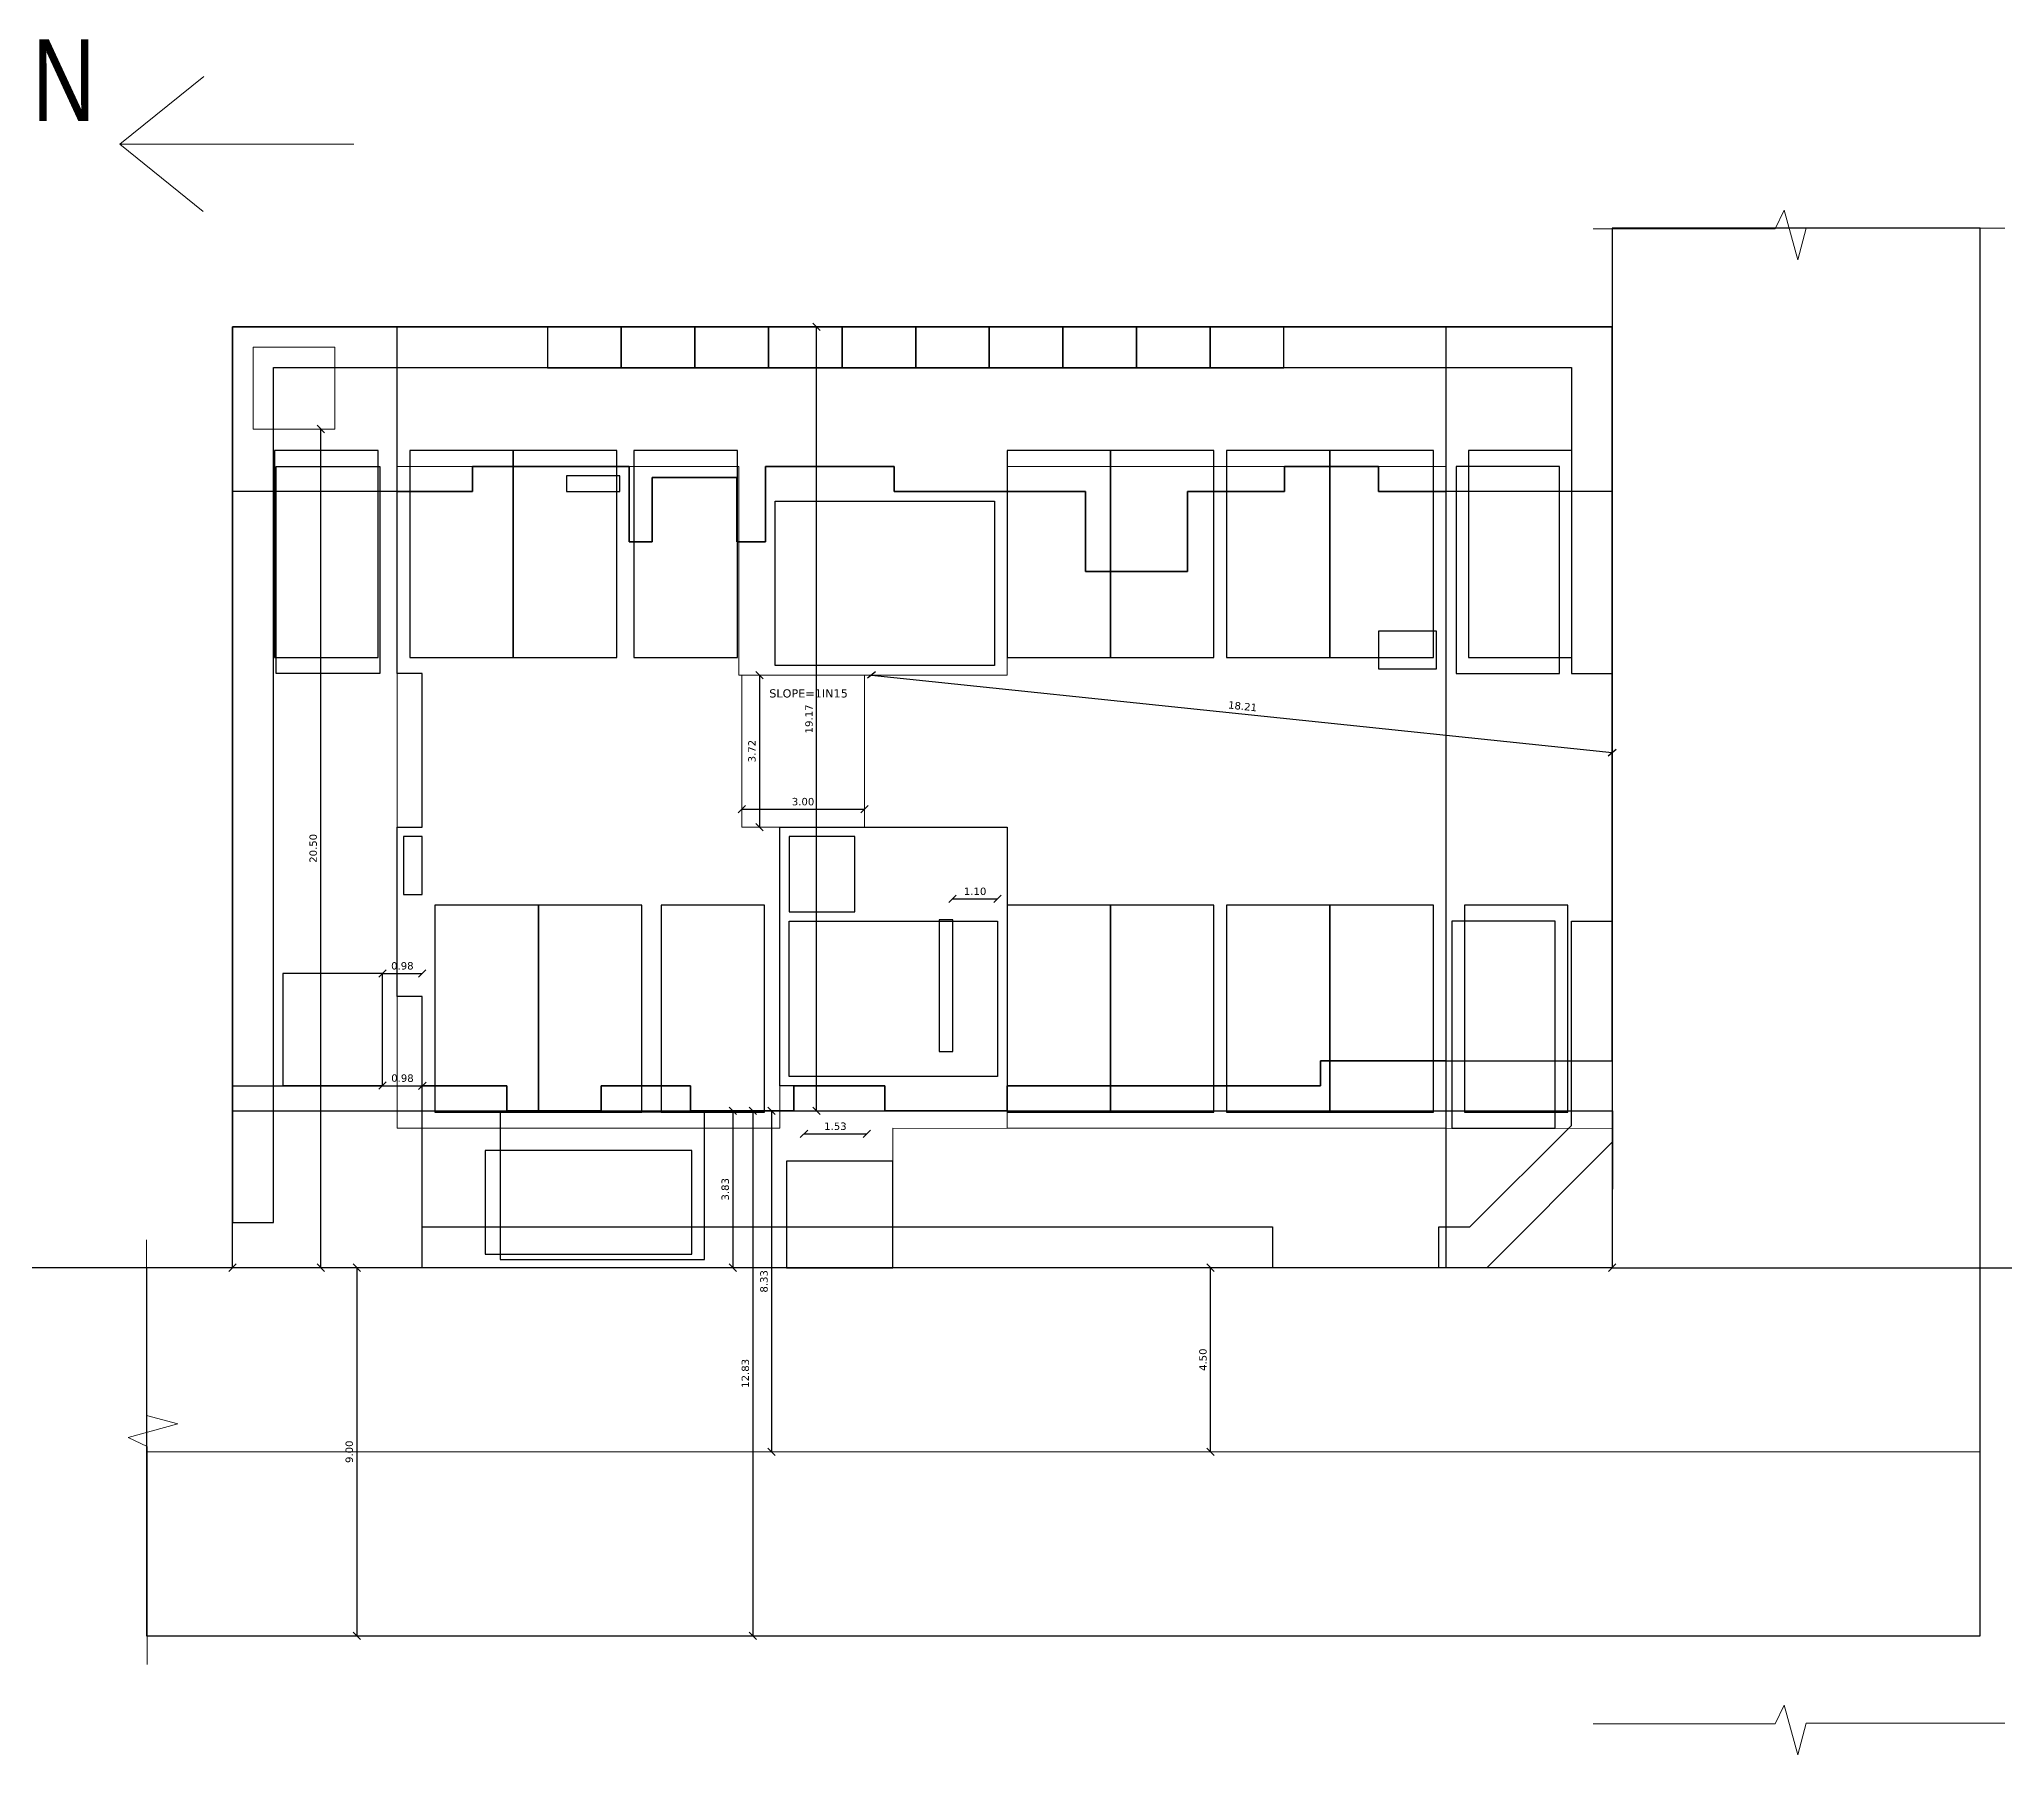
# Model space of a CAD drawing. Header units: metres. Extents: x 617 to 1370, y 693 to 852.
# Drawn here: x 971.88 to 1019.94, y 759.54 to 801.48 of the extents above; entities that cross this region are included whole.
import ezdxf

# ---------------------------------------------------------------- set-up
doc = ezdxf.new("R2010")
doc.units = ezdxf.units.M
doc.header["$MEASUREMENT"] = 0
doc.header["$PDMODE"] = 2
doc.header["$PDSIZE"] = 50
doc.layers.get('0').update_dxf_attribs({"lineweight": 0})
doc.layers.get('Defpoints').update_dxf_attribs({"lineweight": 0})
for name, color, linetype in [('BLK_1_BLDG_FOOT_PRINT 1', 1, 'Continuous'), ('BLK_1_FLR_0_CARPET_AREA', 10, 'Continuous'), ('BLK_1_FLR_0_EXIT_WIDTH_DOOR', 2, 'Continuous'), ('BLK_1_FLR_0_EXIT_WIDTH_STAIR', 1, 'Continuous'), ('BLK_1_FLR_0_LIFT_1', 30, 'Continuous'), ('BLK_1_FLR_0_REGULAR_ROOM_1', 117, 'Continuous'), ('BLK_1_FLR_0_REGULAR_ROOM_2', 117, 'Continuous'), ('BLK_1_LVL_0_BLDG_FOOT_PRINT', 1, 'Continuous'), ('BLK_1_LVL_0_FRONT_SETBACK', 2, 'Continuous'), ('BLK_1_LVL_0_REAR_SETBACK', 11, 'Continuous'), ('BLK_1_LVL_0_SIDE_SETBACK1', 171, 'Continuous'), ('BLK_1_LVL_0_SIDE_SETBACK2', 102, 'Continuous'), ('DISTANCE_FROM_GOVT_BLDG', 7, 'Continuous'), ('DISTANCE_FROM_MONUMENT', 7, 'Continuous'), ('GUARD_ROOM', 2, 'Continuous'), ('OPEN_PARKING', 203, 'Continuous'), ('PLOT_BOUNDARY', 70, 'Continuous'), ('RWH', 130, 'Continuous'), ('SEPTIC_TANK', 146, 'Continuous'), ('SURRENDER_ROAD_WIDTH', 2, 'Continuous')]:
    doc.layers.add(name, color=color, linetype=linetype)
for name, color, linetype, plot in [('BLK_1_COVERED_AREA', 140, 'Continuous', False), ('BLK_1_COVERED_AREA_DEDUCT', 140, 'Continuous', False), ('BLK_1_FLR_0_BLT_UP_AREA', 1, 'Continuous', False), ('BLK_1_MAX_HEIGHT_CAL', 7, 'Continuous', False), ('BLK_1_MAX_HEIGHT_CAL_SET_BACK', 6, 'Continuous', False), ('DA_PARKING', 1, 'Continuous', False), ('PARKING_SLOT', 30, 'Continuous', False), ('SHORTEST_DIST_TO_ROAD', 6, 'Continuous', False), ('TWO_WHEELER_PARKING', 2, 'Continuous', False)]:
    doc.layers.add(name, color=color, linetype=linetype, plot=plot)
for name, color, linetype, lineweight in [('BLK_1_DA_RAMP_1', 1, 'Continuous', 0), ('BLK_1_FLR_0_STILT', 7, 'Continuous', 0), ('DIST_CL_ROAD', 7, 'Continuous', 0), ('DIST_EXIT', 7, 'Continuous', 0), ('NORTH_DIRECTION', 7, 'Continuous', 0), ('NOTIFIED_ROAD', 183, 'Continuous', 13), ('SEGREGATED_TOILET', 1, 'Continuous', 0), ('VISITOR_PARKING', 201, 'Continuous', 0), ('wall', 7, 'Continuous', 0)]:
    doc.layers.add(name, color=color, linetype=linetype, lineweight=lineweight)
doc.styles.get("Standard").update_dxf_attribs({"font": 'verdana.ttf', "height": 0.18})
doc.styles.add('USA TEXT', font='GOTHIC.TTF', dxfattribs={"width": 0.8})
doc.dimstyles.get("Standard").update_dxf_attribs({"dimscale": 0, "dimtxt": 0.18, "dimasz": 0.18, "dimexe": 0.18, "dimexo": 0.0625, "dimgap": 0.09, "dimtad": 1, "dimtoh": 1, "dimzin": 0, "dimdsep": 46, "dimtxsty": 'Standard', "dimblk": 'OBLIQUE', "dimcen": 0.09, "dimse1": 1, "dimse2": 1, "dimadec": 0, "dimazin": 0, "dimtfac": 1, "dimtofl": 0, "dimtmove": 0, "dimatfit": 3, "dimldrblk": 'OBLIQUE', "dimfxl": 1, "dimtolj": 1, "dimtzin": 0, "dimarcsym": 0})

msp = doc.modelspace()

# ---------------------------------------------------------------- texts
at = {"layer": 'BLK_1_DA_RAMP_1', "insert": (990.694, 785.592), "char_height": 0.2, "width": 2.4, "attachment_point": 2}
msp.add_mtext('SLOPE=1IN15', dxfattribs=at)
at = {"layer": 'NORTH_DIRECTION', "insert": (971.709, 801.483), "char_height": 2, "attachment_point": 1, "style": 'USA TEXT'}
msp.add_mtext_dynamic_manual_height_columns('N', width=1.18507, gutter_width=30, heights=[2.651], dxfattribs=at)

# ---------------------------------------------------------------- blocks, each defined once
blk = doc.blocks.new('_Oblique')
at = {"color": 0, "linetype": 'ByBlock', "lineweight": -2}
blk.add_line((-0.5, -0.5), (0.5, 0.5), dxfattribs=at)
blk = doc.blocks.new('*D316')
at = {"layer": 'Defpoints', "color": 0}
for p in [(980.275, 775.904), (981.25, 775.896), (981.25, 775.896)]:
    blk.add_point(p, dxfattribs=at)
at = {"layer": 'SEPTIC_TANK', "color": 0, "lineweight": -2}
blk.add_line((980.275, 775.904), (981.25, 775.896), dxfattribs=at)
at = {"layer": 'SEPTIC_TANK', "color": 0, "lineweight": -2, "xscale": 0.18, "yscale": 0.18, "zscale": 0.18}
for p, rotation in [((980.275, 775.904), 179.5605759455701), ((981.25, 775.896), 359.5605759455702)]:
    blk.add_blockref('_Oblique', p, dxfattribs=dict(at, rotation=rotation))
at = {"layer": 'SEPTIC_TANK', "color": 0, "insert": (980.764, 776.084), "char_height": 0.18, "attachment_point": 5, "rotation": 359.5606}
blk.add_mtext('\\A1;0.98', dxfattribs=at)
blk = doc.blocks.new('*D364')
at = {"layer": 'BLK_1_MAX_HEIGHT_CAL', "color": 0, "lineweight": -2}
blk.add_line((989.334, 775.283), (989.334, 762.451), dxfattribs=at)
at = {"layer": 'Defpoints', "color": 0}
for p in [(990.335, 775.283), (989.334, 762.451), (990.335, 762.451)]:
    blk.add_point(p, dxfattribs=at)
at = {"layer": 'BLK_1_MAX_HEIGHT_CAL', "color": 0, "lineweight": -2, "xscale": 0.18, "yscale": 0.18, "zscale": 0.18}
for p, rotation in [((989.334, 775.283), 90), ((989.334, 762.451), 270)]:
    blk.add_blockref('_Oblique', p, dxfattribs=dict(at, rotation=rotation))
at = {"layer": 'BLK_1_MAX_HEIGHT_CAL', "color": 0, "insert": (989.15, 768.867), "char_height": 0.18, "attachment_point": 5, "rotation": 90}
blk.add_mtext('\\A1;12.83', dxfattribs=at)
blk = doc.blocks.new('*D365')
at = {"layer": 'BLK_1_MAX_HEIGHT_CAL_SET_BACK', "color": 0, "lineweight": -2}
blk.add_line((990.889, 775.283), (990.889, 794.451), dxfattribs=at)
at = {"layer": 'Defpoints', "color": 0}
for p in [(989.645, 794.451), (990.889, 794.451), (987.805, 775.283)]:
    blk.add_point(p, dxfattribs=at)
at = {"layer": 'BLK_1_MAX_HEIGHT_CAL_SET_BACK', "color": 0, "lineweight": -2, "xscale": 0.18, "yscale": 0.18, "zscale": 0.18}
for p, rotation in [((990.889, 794.451), 90), ((990.889, 775.283), 270)]:
    blk.add_blockref('_Oblique', p, dxfattribs=dict(at, rotation=rotation))
at = {"layer": 'BLK_1_MAX_HEIGHT_CAL_SET_BACK', "color": 0, "insert": (990.706, 784.867), "char_height": 0.18, "attachment_point": 5, "rotation": 90}
blk.add_mtext('\\A1;19.17', dxfattribs=at)
blk = doc.blocks.new('*D366')
at = {"layer": 'Defpoints', "color": 0}
for p in [(988.495, 775.283), (988.375, 771.451), (988.843, 771.451)]:
    blk.add_point(p, dxfattribs=at)
at = {"layer": 'SHORTEST_DIST_TO_ROAD', "color": 0, "lineweight": -2}
blk.add_line((988.843, 775.283), (988.843, 771.451), dxfattribs=at)
at = {"layer": 'SHORTEST_DIST_TO_ROAD', "color": 0, "lineweight": -2, "xscale": 0.18, "yscale": 0.18, "zscale": 0.18}
for p, rotation in [((988.843, 775.283), 90), ((988.843, 771.451), 270)]:
    blk.add_blockref('_Oblique', p, dxfattribs=dict(at, rotation=rotation))
at = {"layer": 'SHORTEST_DIST_TO_ROAD', "color": 0, "insert": (988.658, 773.367), "char_height": 0.18, "attachment_point": 5, "rotation": 90}
blk.add_mtext('\\A1;3.83', dxfattribs=at)
blk = doc.blocks.new('*D367')
at = {"layer": 'Defpoints', "color": 0}
for p in [(992.233, 785.94), (1010.345, 784.044), (1010.345, 784.044)]:
    blk.add_point(p, dxfattribs=at)
at = {"layer": 'DIST_EXIT', "color": 0, "lineweight": -2}
blk.add_line((992.233, 785.94), (1010.345, 784.044), dxfattribs=at)
at = {"layer": 'DIST_EXIT', "color": 0, "lineweight": -2, "xscale": 0.18, "yscale": 0.18, "zscale": 0.18}
for p, rotation in [((992.233, 785.94), 174.0246253971133), ((1010.345, 784.044), 354.0246253971134)]:
    blk.add_blockref('_Oblique', p, dxfattribs=dict(at, rotation=rotation))
at = {"layer": 'DIST_EXIT', "color": 0, "insert": (1001.308, 785.175), "char_height": 0.18, "attachment_point": 5, "rotation": 354.0246}
blk.add_mtext('\\A1;18.21', dxfattribs=at)
blk = doc.blocks.new('*D374')
at = {"layer": 'BLK_1_FLR_0_EXIT_WIDTH_DOOR', "color": 0, "lineweight": -2}
blk.add_line((990.583, 774.724), (992.117, 774.724), dxfattribs=at)
at = {"layer": 'Defpoints', "color": 0}
for p in [(990.583, 775.896), (992.117, 775.896), (992.117, 774.724)]:
    blk.add_point(p, dxfattribs=at)
at = {"layer": 'BLK_1_FLR_0_EXIT_WIDTH_DOOR', "color": 0, "lineweight": -2, "xscale": 0.18, "yscale": 0.18, "zscale": 0.18, "rotation": 180}
blk.add_blockref('_Oblique', (990.583, 774.724), dxfattribs=at)
at = {"layer": 'BLK_1_FLR_0_EXIT_WIDTH_DOOR', "color": 0, "lineweight": -2, "xscale": 0.18, "yscale": 0.18, "zscale": 0.18}
blk.add_blockref('_Oblique', (992.117, 774.724), dxfattribs=at)
at = {"layer": 'BLK_1_FLR_0_EXIT_WIDTH_DOOR', "color": 0, "insert": (991.35, 774.908), "char_height": 0.18, "attachment_point": 5}
blk.add_mtext('\\A1;1.53', dxfattribs=at)
blk = doc.blocks.new('*D375')
at = {"layer": 'BLK_1_FLR_0_EXIT_WIDTH_STAIR', "color": 0, "lineweight": -2}
blk.add_line((994.218, 780.467), (995.318, 780.467), dxfattribs=at)
at = {"layer": 'Defpoints', "color": 0}
for p in [(995.318, 780.467), (994.218, 779.806), (995.318, 779.806)]:
    blk.add_point(p, dxfattribs=at)
at = {"layer": 'BLK_1_FLR_0_EXIT_WIDTH_STAIR', "color": 0, "lineweight": -2, "xscale": 0.18, "yscale": 0.18, "zscale": 0.18, "rotation": 180}
blk.add_blockref('_Oblique', (994.218, 780.467), dxfattribs=at)
at = {"layer": 'BLK_1_FLR_0_EXIT_WIDTH_STAIR', "color": 0, "lineweight": -2, "xscale": 0.18, "yscale": 0.18, "zscale": 0.18}
blk.add_blockref('_Oblique', (995.318, 780.467), dxfattribs=at)
at = {"layer": 'BLK_1_FLR_0_EXIT_WIDTH_STAIR', "color": 0, "insert": (994.768, 780.651), "char_height": 0.18, "attachment_point": 5}
blk.add_mtext('\\A1;1.10', dxfattribs=at)
blk = doc.blocks.new('*D380')
at = {"layer": 'Defpoints', "color": 0, "linetype": 'ByBlock'}
for p in [(980.275, 778.645), (981.25, 778.645), (981.25, 778.645)]:
    blk.add_point(p, dxfattribs=at)
at = {"layer": 'SEPTIC_TANK', "color": 0, "linetype": 'ByBlock', "lineweight": -2}
blk.add_line((980.275, 778.645), (981.25, 778.645), dxfattribs=at)
at = {"layer": 'SEPTIC_TANK', "color": 0, "linetype": 'ByBlock', "lineweight": -2, "xscale": 0.18, "yscale": 0.18, "zscale": 0.18, "rotation": 180}
blk.add_blockref('_Oblique', (980.275, 778.645), dxfattribs=at)
at = {"layer": 'SEPTIC_TANK', "color": 0, "linetype": 'ByBlock', "lineweight": -2, "xscale": 0.18, "yscale": 0.18, "zscale": 0.18}
blk.add_blockref('_Oblique', (981.25, 778.645), dxfattribs=at)
at = {"layer": 'SEPTIC_TANK', "color": 0, "linetype": 'ByBlock', "insert": (980.762, 778.829), "char_height": 0.18, "attachment_point": 5}
blk.add_mtext('\\A1;0.98', dxfattribs=at)
blk = doc.blocks.new('*D388')
at = {"layer": 'Defpoints', "color": 0}
for p in [(990.335, 775.283), (989.789, 766.951), (990.335, 766.951)]:
    blk.add_point(p, dxfattribs=at)
at = {"layer": 'DIST_CL_ROAD', "color": 0, "lineweight": -2}
blk.add_line((989.789, 775.283), (989.789, 766.951), dxfattribs=at)
at = {"layer": 'DIST_CL_ROAD', "color": 0, "lineweight": -2, "xscale": 0.18, "yscale": 0.18, "zscale": 0.18}
for p, rotation in [((989.789, 775.283), 90), ((989.789, 766.951), 270)]:
    blk.add_blockref('_Oblique', p, dxfattribs=dict(at, rotation=rotation))
at = {"layer": 'DIST_CL_ROAD', "color": 0, "insert": (989.605, 771.117), "char_height": 0.18, "attachment_point": 5, "rotation": 90}
blk.add_mtext('\\A1;8.33', dxfattribs=at)
blk = doc.blocks.new('*D390')
at = {"layer": 'BLK_1_DA_RAMP_1', "color": 0, "lineweight": -2}
blk.add_line((989.06, 782.66), (992.06, 782.66), dxfattribs=at)
at = {"layer": 'Defpoints', "color": 0}
for p in [(992.06, 782.66), (989.06, 782.221), (992.06, 782.221)]:
    blk.add_point(p, dxfattribs=at)
at = {"layer": 'BLK_1_DA_RAMP_1', "color": 0, "lineweight": -2, "xscale": 0.18, "yscale": 0.18, "zscale": 0.18, "rotation": 180}
blk.add_blockref('_Oblique', (989.06, 782.66), dxfattribs=at)
at = {"layer": 'BLK_1_DA_RAMP_1', "color": 0, "lineweight": -2, "xscale": 0.18, "yscale": 0.18, "zscale": 0.18}
blk.add_blockref('_Oblique', (992.06, 782.66), dxfattribs=at)
at = {"layer": 'BLK_1_DA_RAMP_1', "color": 0, "insert": (990.56, 782.844), "char_height": 0.18, "attachment_point": 5}
blk.add_mtext('\\A1;3.00', dxfattribs=at)
blk = doc.blocks.new('*D391')
at = {"layer": 'BLK_1_DA_RAMP_1', "color": 0, "lineweight": -2}
blk.add_line((989.495, 785.94), (989.495, 782.221), dxfattribs=at)
at = {"layer": 'Defpoints', "color": 0}
for p in [(989.06, 785.94), (989.06, 782.221), (989.495, 782.221)]:
    blk.add_point(p, dxfattribs=at)
at = {"layer": 'BLK_1_DA_RAMP_1', "color": 0, "lineweight": -2, "xscale": 0.18, "yscale": 0.18, "zscale": 0.18}
for p, rotation in [((989.495, 785.94), 90), ((989.495, 782.221), 270)]:
    blk.add_blockref('_Oblique', p, dxfattribs=dict(at, rotation=rotation))
at = {"layer": 'BLK_1_DA_RAMP_1', "color": 0, "insert": (989.311, 784.081), "char_height": 0.18, "attachment_point": 5, "rotation": 90}
blk.add_mtext('\\A1;3.72', dxfattribs=at)
blk = doc.blocks.new('*D397')
at = {"layer": 'Defpoints', "color": 0}
for p in [(1000.524, 771.451), (1002.041, 771.451), (1002.041, 766.951)]:
    blk.add_point(p, dxfattribs=at)
at = {"layer": 'NOTIFIED_ROAD', "color": 0, "lineweight": -2}
blk.add_line((1000.524, 766.951), (1000.524, 771.451), dxfattribs=at)
at = {"layer": 'NOTIFIED_ROAD', "color": 0, "lineweight": -2, "xscale": 0.18, "yscale": 0.18, "zscale": 0.18}
for p, rotation in [((1000.524, 771.451), 90), ((1000.524, 766.951), 270)]:
    blk.add_blockref('_Oblique', p, dxfattribs=dict(at, rotation=rotation))
at = {"layer": 'NOTIFIED_ROAD', "color": 0, "insert": (1000.34, 769.201), "char_height": 0.18, "attachment_point": 5, "rotation": 90}
blk.add_mtext('\\A1;4.50', dxfattribs=at)
blk = doc.blocks.new('*D398')
at = {"layer": 'Defpoints', "color": 0}
for p in [(976.612, 771.451), (976.612, 762.451), (979.647, 762.451)]:
    blk.add_point(p, dxfattribs=at)
at = {"layer": 'SURRENDER_ROAD_WIDTH', "color": 0, "lineweight": -2}
blk.add_line((979.647, 771.451), (979.647, 762.451), dxfattribs=at)
at = {"layer": 'SURRENDER_ROAD_WIDTH', "color": 0, "lineweight": -2, "xscale": 0.18, "yscale": 0.18, "zscale": 0.18}
for p, rotation in [((979.647, 771.451), 90), ((979.647, 762.451), 270)]:
    blk.add_blockref('_Oblique', p, dxfattribs=dict(at, rotation=rotation))
at = {"layer": 'SURRENDER_ROAD_WIDTH', "color": 0, "insert": (979.464, 766.951), "char_height": 0.18, "attachment_point": 5, "rotation": 90}
blk.add_mtext('\\A1;9.00', dxfattribs=at)
blk = doc.blocks.new('*D400')
at = {"layer": 'Defpoints', "color": 0}
for p in [(978.766, 791.955), (979.112, 791.955), (979.59, 771.451)]:
    blk.add_point(p, dxfattribs=at)
at = {"layer": 'SEGREGATED_TOILET', "color": 0, "lineweight": -2}
blk.add_line((978.766, 771.451), (978.766, 791.955), dxfattribs=at)
at = {"layer": 'SEGREGATED_TOILET', "color": 0, "lineweight": -2, "xscale": 0.18, "yscale": 0.18, "zscale": 0.18}
for p, rotation in [((978.766, 791.955), 90), ((978.766, 771.451), 270)]:
    blk.add_blockref('_Oblique', p, dxfattribs=dict(at, rotation=rotation))
at = {"layer": 'SEGREGATED_TOILET', "color": 0, "insert": (978.582, 781.703), "char_height": 0.18, "attachment_point": 5, "rotation": 90}
blk.add_mtext('\\A1;20.50', dxfattribs=at)
blk = doc.blocks.new('*D334')
at = {"layer": 'Defpoints', "color": 0}
for p in [(626.612, 771.451), (626.612, 771.451), (976.612, 771.451)]:
    blk.add_point(p, dxfattribs=at)
at = {"layer": 'DISTANCE_FROM_MONUMENT', "color": 0, "lineweight": -2}
blk.add_line((976.612, 771.451), (626.612, 771.451), dxfattribs=at)
at = {"layer": 'DISTANCE_FROM_MONUMENT', "color": 0, "lineweight": -2, "xscale": 0.18, "yscale": 0.18, "zscale": 0.18, "rotation": 180}
blk.add_blockref('_Oblique', (626.612, 771.451), dxfattribs=at)
at = {"layer": 'DISTANCE_FROM_MONUMENT', "color": 0, "lineweight": -2, "xscale": 0.18, "yscale": 0.18, "zscale": 0.18}
blk.add_blockref('_Oblique', (976.612, 771.451), dxfattribs=at)
at = {"layer": 'DISTANCE_FROM_MONUMENT', "color": 0, "insert": (801.612, 771.635), "char_height": 0.18, "attachment_point": 5}
blk.add_mtext('\\A1;350.00', dxfattribs=at)
blk = doc.blocks.new('*D335')
at = {"layer": 'Defpoints', "color": 0}
for p in [(1010.345, 771.451), (1360.345, 771.451), (1360.345, 771.451)]:
    blk.add_point(p, dxfattribs=at)
at = {"layer": 'DISTANCE_FROM_GOVT_BLDG', "color": 0, "lineweight": -2}
blk.add_line((1010.345, 771.451), (1360.345, 771.451), dxfattribs=at)
at = {"layer": 'DISTANCE_FROM_GOVT_BLDG', "color": 0, "lineweight": -2, "xscale": 0.18, "yscale": 0.18, "zscale": 0.18, "rotation": 180}
blk.add_blockref('_Oblique', (1010.345, 771.451), dxfattribs=at)
at = {"layer": 'DISTANCE_FROM_GOVT_BLDG', "color": 0, "lineweight": -2, "xscale": 0.18, "yscale": 0.18, "zscale": 0.18}
blk.add_blockref('_Oblique', (1360.345, 771.451), dxfattribs=at)
at = {"layer": 'DISTANCE_FROM_GOVT_BLDG', "color": 0, "insert": (1185.345, 771.635), "char_height": 0.18, "attachment_point": 5}
blk.add_mtext('\\A1;350.00', dxfattribs=at)

# ---------------------------------------------------------------- dimensions: what is measured, and where the dimension line sits
at = {"layer": 'BLK_1_DA_RAMP_1', "color": 2}
dim = msp.add_linear_dim(base=(989.495, 782.221), p1=(989.06, 785.94), p2=(989.06, 782.221), angle=90, dimstyle='Standard', override={"dimscale": 1}, dxfattribs=at)
dim.commit()
dim.dimension.update_dxf_attribs({"geometry": '*D391', "text_midpoint": (989.311, 784.081)})
at = {"layer": 'BLK_1_DA_RAMP_1'}
dim = msp.add_linear_dim(base=(992.06, 782.66), p1=(989.06, 782.221), p2=(992.06, 782.221), dimstyle='Standard', override={"dimscale": 1}, dxfattribs=at)
dim.commit()
dim.dimension.update_dxf_attribs({"geometry": '*D390', "text_midpoint": (990.56, 782.844)})
at = {"layer": 'BLK_1_FLR_0_EXIT_WIDTH_DOOR'}
dim = msp.add_linear_dim(base=(992.117, 774.724), p1=(990.583, 775.896), p2=(992.117, 775.896), dimstyle='Standard', override={"dimscale": 1}, dxfattribs=at)
dim.commit()
dim.dimension.update_dxf_attribs({"geometry": '*D374', "text_midpoint": (991.35, 774.908)})
at = {"layer": 'BLK_1_FLR_0_EXIT_WIDTH_STAIR'}
dim = msp.add_linear_dim(base=(995.318, 780.467), p1=(994.218, 779.806), p2=(995.318, 779.806), dimstyle='Standard', override={"dimscale": 1}, dxfattribs=at)
dim.commit()
dim.dimension.update_dxf_attribs({"geometry": '*D375', "text_midpoint": (994.768, 780.651)})
at = {"layer": 'BLK_1_MAX_HEIGHT_CAL', "color": 6}
dim = msp.add_linear_dim(base=(989.334, 762.451), p1=(990.335, 775.283), p2=(990.335, 762.451), angle=90, dimstyle='Standard', override={"dimscale": 1}, dxfattribs=at)
dim.commit()
dim.dimension.update_dxf_attribs({"geometry": '*D364', "text_midpoint": (989.15, 768.867)})
at = {"layer": 'BLK_1_MAX_HEIGHT_CAL_SET_BACK', "color": 6}
dim = msp.add_linear_dim(base=(990.889, 794.451), p1=(987.805, 775.283), p2=(989.645, 794.451), angle=90, dimstyle='Standard', override={"dimscale": 1}, dxfattribs=at)
dim.commit()
dim.dimension.update_dxf_attribs({"geometry": '*D365', "text_midpoint": (990.706, 784.867)})
at = {"layer": 'DIST_CL_ROAD', "color": 1}
dim = msp.add_linear_dim(base=(989.789, 766.951), p1=(990.335, 775.283), p2=(990.335, 766.951), angle=90, dimstyle='Standard', override={"dimscale": 1}, dxfattribs=at)
dim.commit()
dim.dimension.update_dxf_attribs({"geometry": '*D388', "text_midpoint": (989.605, 771.117)})
at = {"layer": 'DIST_EXIT'}
dim = msp.add_aligned_dim(p1=(992.233, 785.94), p2=(1010.345, 784.044), distance=0, dimstyle='Standard', override={"dimscale": 1}, dxfattribs=at)
dim.commit()
dim.dimension.update_dxf_attribs({"geometry": '*D367', "text_midpoint": (1001.308, 785.175)})
at = {"layer": 'DISTANCE_FROM_GOVT_BLDG'}
dim = msp.add_linear_dim(base=(1360.345, 771.451), p1=(1010.345, 771.451), p2=(1360.345, 771.451), dimstyle='Standard', override={"dimscale": 1}, dxfattribs=at)
dim.commit()
dim.dimension.update_dxf_attribs({"geometry": '*D335', "text_midpoint": (1185.345, 771.635)})
at = {"layer": 'DISTANCE_FROM_MONUMENT'}
dim = msp.add_linear_dim(base=(626.612, 771.451), p1=(976.612, 771.451), p2=(626.612, 771.451), dimstyle='Standard', override={"dimscale": 1}, dxfattribs=at)
dim.commit()
dim.dimension.update_dxf_attribs({"geometry": '*D334', "text_midpoint": (801.612, 771.635)})
at = {"layer": 'NOTIFIED_ROAD', "color": 1}
dim = msp.add_linear_dim(base=(1000.524, 771.451), p1=(1002.041, 766.951), p2=(1002.041, 771.451), angle=90, dimstyle='Standard', override={"dimscale": 1}, dxfattribs=at)
dim.commit()
dim.dimension.update_dxf_attribs({"geometry": '*D397', "text_midpoint": (1000.34, 769.201)})
at = {"layer": 'SEGREGATED_TOILET'}
dim = msp.add_linear_dim(base=(978.766, 791.955), p1=(979.59, 771.451), p2=(979.112, 791.955), angle=90, dimstyle='Standard', override={"dimscale": 1}, dxfattribs=at)
dim.commit()
dim.dimension.update_dxf_attribs({"geometry": '*D400', "text_midpoint": (978.582, 781.703)})
at = {"layer": 'SEPTIC_TANK', "color": 1, "linetype": 'ByBlock'}
dim = msp.add_linear_dim(base=(981.2501, 778.6447), p1=(980.2748, 778.6447), p2=(981.2501, 778.6447), dimstyle='Standard', override={"dimscale": 1}, dxfattribs=at)
dim.commit()
dim.dimension.update_dxf_attribs({"geometry": '*D380', "text_midpoint": (980.7624, 778.8288)})
at = {"layer": 'SEPTIC_TANK', "color": 2}
dim = msp.add_aligned_dim(p1=(980.275, 775.904), p2=(981.25, 775.896), distance=0, dimstyle='Standard', override={"dimscale": 1}, dxfattribs=at)
dim.commit()
dim.dimension.update_dxf_attribs({"geometry": '*D316', "text_midpoint": (980.764, 776.084)})
at = {"layer": 'SHORTEST_DIST_TO_ROAD', "color": 1}
dim = msp.add_linear_dim(base=(988.843, 771.451), p1=(988.495, 775.283), p2=(988.375, 771.451), angle=90, dimstyle='Standard', override={"dimscale": 1}, dxfattribs=at)
dim.commit()
dim.dimension.update_dxf_attribs({"geometry": '*D366', "text_midpoint": (988.658, 773.367)})
at = {"layer": 'SURRENDER_ROAD_WIDTH'}
dim = msp.add_linear_dim(base=(979.647, 762.451), p1=(976.612, 771.451), p2=(976.612, 762.451), angle=90, dimstyle='Standard', override={"dimscale": 1}, dxfattribs=at)
dim.commit()
dim.dimension.update_dxf_attribs({"geometry": '*D398', "text_midpoint": (979.464, 766.951)})

# ---------------------------------------------------------------- linework, layer by layer
at = {"layer": 'BLK_1_BLDG_FOOT_PRINT 1'}
msp.add_lwpolyline([(981.25, 775.896), (981.25, 778.081), (980.637, 778.081), (980.637, 782.221), (981.25, 782.221), (981.25, 785.978), (980.637, 785.978), (980.637, 790.425), (982.478, 790.425), (982.478, 791.038), (986.31, 791.038), (986.31, 789.198), (986.871, 789.198), (986.871, 790.77), (988.941, 790.77), (988.941, 789.198), (989.645, 789.198), (989.645, 791.038), (992.788, 791.038), (992.788, 790.425), (997.465, 790.425), (997.465, 788.47), (999.957, 788.47), (999.957, 790.424), (1002.333, 790.424), (1002.333, 791.038), (1004.633, 791.038), (1004.633, 790.425), (1006.282, 790.425), (1006.282, 776.51), (1003.215, 776.51), (1003.215, 775.896), (995.548, 775.896), (995.548, 775.283), (992.558, 775.283), (992.558, 775.896), (990.335, 775.896), (990.335, 775.283), (987.805, 775.283), (987.805, 775.896), (985.62, 775.896), (985.62, 775.283), (983.32, 775.283), (983.32, 775.896)], close=True, dxfattribs=at)
at = {"layer": 'BLK_1_COVERED_AREA'}
msp.add_lwpolyline([(981.25, 775.896), (981.25, 778.081), (980.637, 778.081), (980.637, 782.221), (981.25, 782.221), (981.25, 785.978), (980.637, 785.978), (980.637, 790.425), (982.478, 790.425), (982.478, 791.038), (986.31, 791.038), (986.31, 789.198), (986.871, 789.198), (986.871, 790.77), (988.941, 790.77), (988.941, 789.198), (989.645, 789.198), (989.645, 791.038), (992.788, 791.038), (992.788, 790.425), (997.465, 790.425), (997.465, 788.47), (999.957, 788.47), (999.957, 790.424), (1002.333, 790.424), (1002.333, 791.038), (1004.633, 791.038), (1004.633, 790.425), (1006.282, 790.425), (1006.282, 776.51), (1003.215, 776.51), (1003.215, 775.896), (995.548, 775.896), (995.548, 775.283), (992.558, 775.283), (992.558, 775.896), (990.335, 775.896), (990.335, 775.283), (987.805, 775.283), (987.805, 775.896), (985.62, 775.896), (985.62, 775.283), (983.32, 775.283), (983.32, 775.896)], close=True, dxfattribs=at)
at = {"layer": 'BLK_1_COVERED_AREA_DEDUCT'}
for points in [[(984.777, 790.425), (986.08, 790.425), (986.08, 790.808), (984.777, 790.808)], [(1004.633, 786.093), (1006.052, 786.093), (1006.052, 787.013), (1004.633, 787.013)], [(980.789, 780.573), (981.25, 780.573), (981.25, 781.991), (980.789, 781.991)], [(993.887, 776.739), (994.219, 776.739), (994.219, 779.959), (993.887, 779.959)]]:
    msp.add_lwpolyline(points, close=True, dxfattribs=at)
at = {"layer": 'BLK_1_DA_RAMP_1'}
msp.add_lwpolyline([(992.06, 782.221), (989.06, 782.221), (989.06, 785.94), (992.06, 785.94)], close=True, dxfattribs=at)
at = {"layer": 'BLK_1_FLR_0_BLT_UP_AREA', "color": 3}
msp.add_lwpolyline([(989.99, 775.896), (989.99, 782.221), (995.548, 782.221), (995.548, 775.283), (992.558, 775.283), (992.558, 775.896)], close=True, dxfattribs=at)
at = {"layer": 'BLK_1_FLR_0_CARPET_AREA', "color": 25}
msp.add_lwpolyline([(990.22, 776.126), (990.22, 779.921), (995.318, 779.921), (995.318, 776.126)], close=True, dxfattribs=at)
at = {"layer": 'BLK_1_FLR_0_LIFT_1'}
msp.add_lwpolyline([(990.22, 780.151), (991.83, 780.151), (991.83, 781.991), (990.22, 781.991)], close=True, dxfattribs=at)
at = {"layer": 'BLK_1_FLR_0_REGULAR_ROOM_1', "color": 1}
msp.add_lwpolyline([(990.22, 776.126), (990.22, 779.921), (995.318, 779.921), (995.318, 776.126)], close=True, dxfattribs=at)
at = {"layer": 'BLK_1_FLR_0_REGULAR_ROOM_2', "color": 1}
msp.add_lwpolyline([(989.875, 786.17), (989.875, 790.195), (995.242, 790.195), (995.242, 786.17)], close=True, dxfattribs=at)
at = {"layer": 'BLK_1_FLR_0_STILT'}
msp.add_lwpolyline([(989.99, 774.861), (989.99, 782.221), (995.548, 782.221), (995.548, 774.861), (1006.282, 774.861), (1006.282, 791.038), (995.548, 791.038), (995.548, 785.94), (988.993, 785.94), (988.993, 791.038), (980.637, 791.038), (980.637, 774.861)], close=True, dxfattribs=at)
at = {"layer": 'BLK_1_LVL_0_BLDG_FOOT_PRINT'}
msp.add_lwpolyline([(981.25, 775.896), (981.25, 778.081), (980.637, 778.081), (980.637, 782.221), (981.25, 782.221), (981.25, 785.978), (980.637, 785.978), (980.637, 790.425), (982.478, 790.425), (982.478, 791.038), (986.31, 791.038), (986.31, 789.198), (986.871, 789.198), (986.871, 790.77), (988.941, 790.77), (988.941, 789.198), (989.645, 789.198), (989.645, 791.038), (992.788, 791.038), (992.788, 790.425), (997.465, 790.425), (997.465, 788.47), (999.957, 788.47), (999.957, 790.424), (1002.333, 790.424), (1002.333, 791.038), (1004.633, 791.038), (1004.633, 790.425), (1006.282, 790.425), (1006.282, 776.51), (1003.215, 776.51), (1003.215, 775.896), (995.548, 775.896), (995.548, 775.283), (992.558, 775.283), (992.558, 775.896), (990.335, 775.896), (990.335, 775.283), (987.805, 775.283), (987.805, 775.896), (985.62, 775.896), (985.62, 775.283), (983.32, 775.283), (983.32, 775.896)], close=True, dxfattribs=at)
at = {"layer": 'BLK_1_LVL_0_FRONT_SETBACK'}
msp.add_lwpolyline([(981.25, 775.896), (983.32, 775.896), (983.32, 775.283), (985.62, 775.283), (985.62, 775.896), (987.805, 775.896), (987.805, 775.283), (990.335, 775.283), (990.335, 775.896), (992.558, 775.896), (992.558, 775.283), (995.548, 775.283), (995.548, 775.896), (1003.215, 775.896), (1003.215, 776.51), (1006.282, 776.51), (1006.282, 771.451), (981.25, 771.451)], close=True, dxfattribs=at)
at = {"layer": 'BLK_1_LVL_0_REAR_SETBACK'}
msp.add_lwpolyline([(980.637, 790.425), (980.637, 794.451), (1006.282, 794.451), (1006.282, 790.425), (1004.633, 790.425), (1004.633, 791.038), (1002.333, 791.038), (1002.333, 790.424), (999.957, 790.424), (999.957, 788.47), (997.465, 788.47), (997.465, 790.425), (992.788, 790.425), (992.788, 791.038), (989.645, 791.038), (989.645, 789.198), (988.941, 789.198), (988.941, 790.77), (986.871, 790.77), (986.871, 789.198), (986.31, 789.198), (986.31, 791.038), (982.478, 791.038), (982.478, 790.425)], close=True, dxfattribs=at)
at = {"layer": 'BLK_1_LVL_0_SIDE_SETBACK1'}
msp.add_lwpolyline([(981.25, 775.896), (981.25, 778.081), (980.637, 778.081), (980.637, 782.221), (981.25, 782.221), (981.25, 785.978), (980.637, 785.978), (980.637, 790.425), (976.612, 790.425), (976.612, 775.896)], close=True, dxfattribs=at)
at = {"layer": 'BLK_1_LVL_0_SIDE_SETBACK2'}
msp.add_lwpolyline([(1006.282, 776.51), (1010.345, 776.51), (1010.345, 790.425), (1006.282, 790.425)], close=True, dxfattribs=at)
at = {"layer": 'DA_PARKING', "linetype": 'Continuous'}
msp.add_lwpolyline([(983.151, 771.651), (988.151, 771.651), (988.151, 775.251), (983.151, 775.251)], close=True, dxfattribs=at)
at = {"layer": 'GUARD_ROOM'}
msp.add_lwpolyline([(990.153, 771.451), (992.753, 771.451), (992.753, 774.051), (990.153, 774.051)], close=True, dxfattribs=at)
at = {"layer": 'NORTH_DIRECTION'}
for points in [[(975.908, 800.572), (975.908, 800.572), (973.856, 798.917)], [(979.572, 798.917), (979.572, 798.917), (973.856, 798.917), (975.891, 797.276)]]:
    msp.add_lwpolyline(points, dxfattribs=at)
at = {"layer": 'NOTIFIED_ROAD', "color": 1}
msp.add_line((974.506, 766.951), (1019.345, 766.951), dxfattribs=at)
msp.add_lwpolyline([(974.506, 771.451), (974.506, 762.451), (1019.345, 762.451), (1019.345, 796.862), (1010.345, 796.862), (1010.345, 771.451)], close=True, dxfattribs=at)
at = {"layer": 'OPEN_PARKING'}
for points in [[(980.21, 785.978), (977.68, 785.978), (977.68, 791.038), (980.21, 791.038)], [(1006.527, 785.978), (1009.057, 785.978), (1009.057, 791.038), (1006.527, 791.038)], [(1006.424, 774.861), (1008.954, 774.861), (1008.954, 779.921), (1006.424, 779.921)], [(982.784, 771.782), (987.844, 771.782), (987.844, 774.312), (982.784, 774.312)]]:
    msp.add_lwpolyline(points, close=True, dxfattribs=at)
at = {"layer": 'PARKING_SLOT', "linetype": 'Continuous'}
for points in [[(977.637, 786.368), (980.167, 786.368), (980.167, 791.428), (977.637, 791.428)], [(980.943, 786.368), (983.473, 786.368), (983.473, 791.428), (980.943, 791.428)], [(983.473, 786.368), (986.003, 786.368), (986.003, 791.428), (983.473, 791.428)], [(986.426, 786.368), (988.956, 786.368), (988.956, 791.428), (986.426, 791.428)], [(995.548, 786.368), (998.078, 786.368), (998.078, 791.428), (995.548, 791.428)], [(998.078, 786.368), (1000.608, 786.368), (1000.608, 791.428), (998.078, 791.428)], [(1000.915, 786.368), (1003.445, 786.368), (1003.445, 791.428), (1000.915, 791.428)], [(1003.445, 786.368), (1005.975, 786.368), (1005.975, 791.428), (1003.445, 791.428)], [(1006.833, 786.368), (1009.363, 786.368), (1009.363, 791.428), (1006.833, 791.428)], [(981.557, 775.251), (984.087, 775.251), (984.087, 780.311), (981.557, 780.311)], [(984.087, 775.251), (986.617, 775.251), (986.617, 780.311), (984.087, 780.311)], [(987.091, 775.251), (989.621, 775.251), (989.621, 780.311), (987.091, 780.311)], [(995.548, 775.251), (998.078, 775.251), (998.078, 780.311), (995.548, 780.311)], [(998.078, 775.251), (1000.608, 775.251), (1000.608, 780.311), (998.078, 780.311)], [(1000.915, 775.251), (1003.445, 775.251), (1003.445, 780.311), (1000.915, 780.311)], [(1003.445, 775.251), (1005.975, 775.251), (1005.975, 780.311), (1003.445, 780.311)], [(1006.731, 775.251), (1009.261, 775.251), (1009.261, 780.311), (1006.731, 780.311)]]:
    msp.add_lwpolyline(points, close=True, dxfattribs=at)
at = {"layer": 'PLOT_BOUNDARY', "linetype": 'ByBlock'}
msp.add_lwpolyline([(976.612, 794.451), (1010.345, 794.451), (1010.345, 771.451), (976.612, 771.451)], close=True, dxfattribs=at)
at = {"layer": 'RWH'}
for points in [[(976.612, 772.556), (977.608, 772.556), (977.608, 793.455), (1009.348, 793.455), (1009.348, 785.978), (1010.345, 785.978), (1010.345, 794.451), (976.612, 794.451)], [(1006.107, 772.448), (1006.866, 772.448), (1009.348, 774.931), (1009.348, 779.921), (1010.345, 779.921), (1010.345, 774.518), (1007.278, 771.451), (1006.107, 771.451)], [(981.25, 771.451), (981.25, 772.448), (1002.041, 772.448), (1002.041, 771.451)]]:
    msp.add_lwpolyline(points, close=True, dxfattribs=at)
at = {"layer": 'SEGREGATED_TOILET'}
msp.add_lwpolyline([(977.112, 791.955), (979.112, 791.955), (979.112, 793.955), (977.112, 793.955)], close=True, dxfattribs=at)
at = {"layer": 'SEPTIC_TANK', "linetype": 'ByBlock'}
msp.add_lwpolyline([(977.838, 775.904), (980.275, 775.904), (980.275, 778.645), (977.838, 778.645)], close=True, dxfattribs=at)
at = {"layer": 'SHORTEST_DIST_TO_ROAD', "color": 1}
msp.add_lwpolyline([(976.612, 775.283), (1010.356, 775.283), (1010.345, 771.451), (976.612, 771.451)], close=True, dxfattribs=at)
at = {"layer": 'SURRENDER_ROAD_WIDTH'}
msp.add_lwpolyline([(974.506, 771.451), (974.506, 762.451), (1019.345, 762.451), (1019.345, 796.862), (1010.345, 796.862), (1010.345, 771.451)], close=True, dxfattribs=at)
at = {"layer": 'TWO_WHEELER_PARKING', "linetype": 'Continuous'}
for points in [[(984.314, 793.451), (986.114, 793.451), (986.114, 794.451), (984.314, 794.451)], [(986.114, 793.451), (987.914, 793.451), (987.914, 794.451), (986.114, 794.451)], [(987.914, 793.451), (989.714, 793.451), (989.714, 794.451), (987.914, 794.451)], [(989.714, 793.451), (991.514, 793.451), (991.514, 794.451), (989.714, 794.451)], [(991.514, 793.451), (993.314, 793.451), (993.314, 794.451), (991.514, 794.451)], [(993.314, 793.451), (995.114, 793.451), (995.114, 794.451), (993.314, 794.451)], [(995.114, 793.451), (996.914, 793.451), (996.914, 794.451), (995.114, 794.451)], [(996.914, 793.451), (998.714, 793.451), (998.714, 794.451), (996.914, 794.451)], [(998.714, 793.451), (1000.514, 793.451), (1000.514, 794.451), (998.714, 794.451)], [(1000.514, 793.451), (1002.314, 793.451), (1002.314, 794.451), (1000.514, 794.451)]]:
    msp.add_lwpolyline(points, close=True, dxfattribs=at)
at = {"layer": 'VISITOR_PARKING'}
msp.add_lwpolyline([(1010.35, 771.439), (992.753, 771.451), (992.753, 774.864), (1010.35, 774.852)], close=True, dxfattribs=at)
at = {"layer": 'wall', "color": 1}
for points in [[(1009.88, 796.847), (1014.334, 796.847), (1014.549, 797.308), (1014.887, 796.094), (1015.087, 796.862), (1019.944, 796.862)], [(974.521, 761.747), (974.521, 767.082), (974.06, 767.297), (975.274, 767.635), (974.506, 767.835), (974.506, 772.132)], [(1009.88, 760.297), (1014.334, 760.297), (1014.549, 760.758), (1014.887, 759.544), (1015.087, 760.313), (1019.944, 760.313)]]:
    msp.add_lwpolyline(points, dxfattribs=at)

msp.set_redraw_order([(e.dxf.handle, doc.entitydb.next_handle()) for e in msp.query("TEXT MTEXT ATTDEF DIMENSION ARC_DIMENSION")])  # texts and dimensions are drawn at this point

doc.saveas('drawing.dxf')
